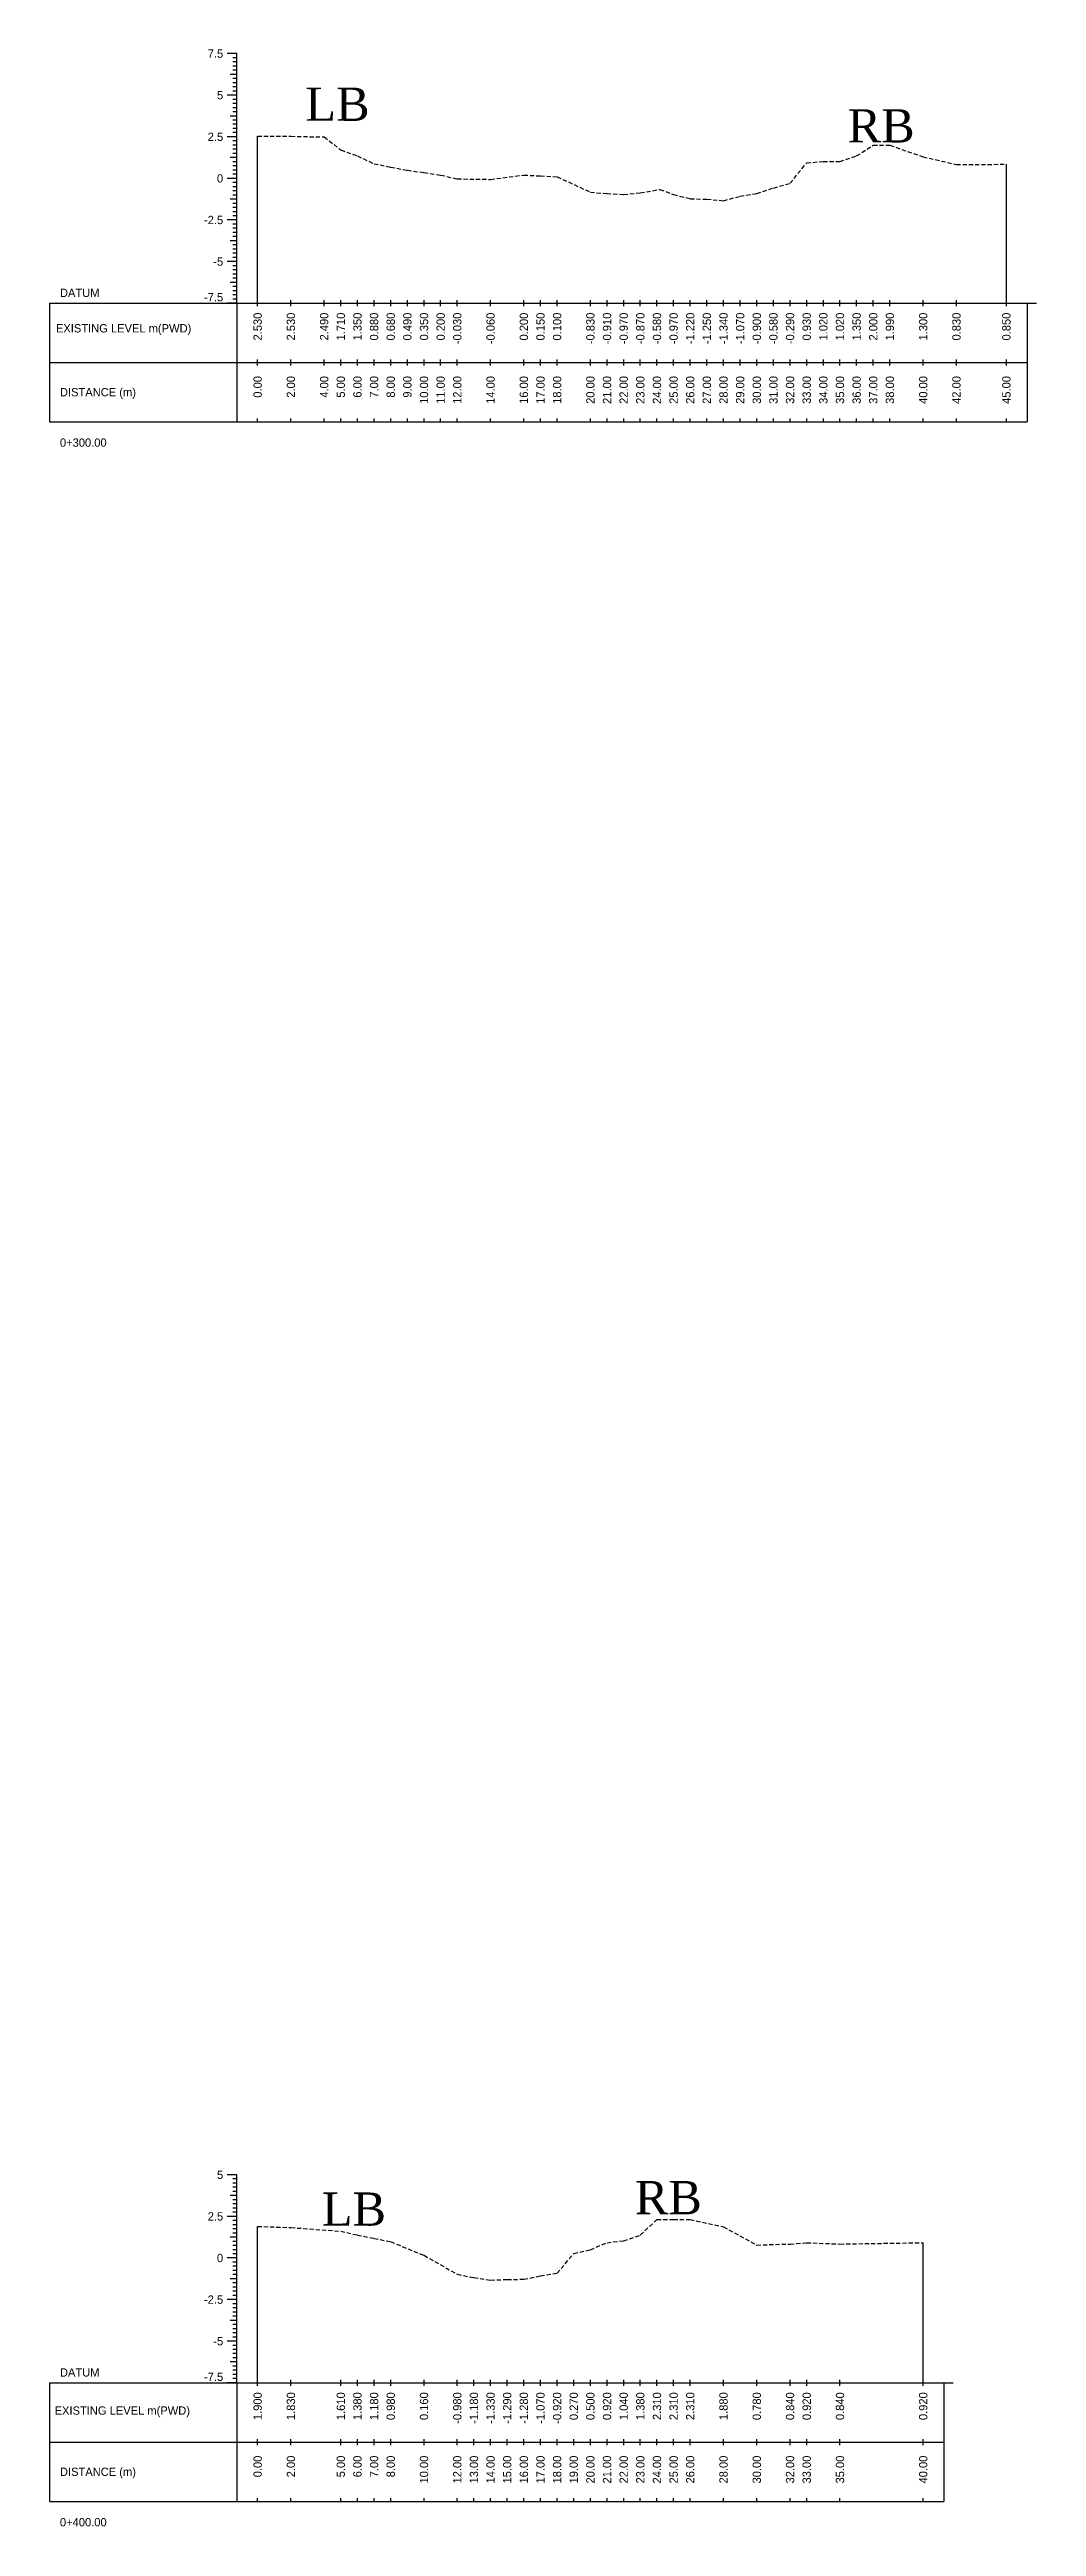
# Model space of a CAD drawing. Header units: inches. Extents: x 2552 to 3818, y -1499 to -1059.
# Drawn here: x 2886.4 to 2945.7, y -1239.3 to -1090.4 of the extents above; entities that cross this region are included whole.
import ezdxf
from ezdxf.enums import TextEntityAlignment as Align

# ---------------------------------------------------------------- set-up
doc = ezdxf.new("R2010")
doc.units = ezdxf.units.IN
doc.header["$MEASUREMENT"] = 0
doc.linetypes.add('HIDDEN', pattern=[0.375, 0.25, -0.125])
doc.layers.add('CS_Drawing', color=7, linetype='Continuous')
doc.layers.add('GL', color=3, linetype='HIDDEN')
doc.styles.add('romans', font='romans.shx')

msp = doc.modelspace()

# ---------------------------------------------------------------- texts
at = {"char_height": 2, "width": 204.3733, "attachment_point": 1, "style": 'romans'}
for s, insert in [('{\\fTimes New Roman|b0|i0|c0|p18;LB}', (2901.75, -1092.71)), ('{\\fTimes New Roman|b0|i0|c0|p18;RB}', (2934.34, -1094.01)), ('{\\fTimes New Roman|b0|i0|c0|p18;LB}', (2902.74, -1219.23)), ('{\\fTimes New Roman|b0|i0|c0|p18;RB}', (2921.55, -1218.54))]:
    msp.add_mtext(s, dxfattribs=dict(at, insert=insert))
at = {"layer": 'CS_Drawing'}
for s, p in [('7.5', (2896.81, -1090.67)), ('5', (2896.81, -1093.17)), ('2.5', (2896.81, -1095.67)), ('0', (2896.81, -1098.17)), ('-2.5', (2896.81, -1100.67)), ('-5', (2896.81, -1103.17)), ('5', (2896.81, -1218.17)), ('2.5', (2896.81, -1220.67)), ('0', (2896.81, -1223.17)), ('-2.5', (2896.81, -1225.67)), ('-5', (2896.81, -1228.17))]:
    msp.add_text(s, height=0.5, dxfattribs=at).set_placement(p, align=Align.MIDDLE_RIGHT)
for s, p in [('DATUM', (2887, -1105.05)), ('EXISTING LEVEL m(PWD)', (2886.76, -1107.18)), ('DISTANCE (m)', (2887, -1111.02)), ('0+300.00', (2887, -1114.05)), ('DATUM', (2887, -1230.05)), ('EXISTING LEVEL m(PWD)', (2886.68, -1232.34)), ('DISTANCE (m)', (2887, -1236.02)), ('0+400.00', (2887, -1239.05))]:
    msp.add_text(s, height=0.5, dxfattribs=at).set_placement(p, align=Align.MIDDLE_LEFT)
for p in [(2896.81, -1105.56), (2896.81, -1230.56)]:
    msp.add_text('-7.5', height=0.5, dxfattribs=at).set_placement(p, align=Align.RIGHT)
for s, p in [('2.530', (2898.88, -1106.24)), ('2.530', (2900.88, -1106.24)), ('2.490', (2902.88, -1106.24)), ('1.710', (2903.88, -1106.24)), ('1.350', (2904.88, -1106.24)), ('0.880', (2905.88, -1106.24)), ('0.680', (2906.88, -1106.24)), ('0.490', (2907.88, -1106.24)), ('0.350', (2908.88, -1106.24)), ('0.200', (2909.88, -1106.24)), ('-0.030', (2910.88, -1106.24)), ('-0.060', (2912.88, -1106.24)), ('0.200', (2914.88, -1106.24)), ('0.150', (2915.88, -1106.24)), ('0.100', (2916.88, -1106.24)), ('-0.830', (2918.88, -1106.24)), ('-0.910', (2919.88, -1106.24)), ('-0.970', (2920.88, -1106.24)), ('-0.870', (2921.88, -1106.24)), ('-0.580', (2922.88, -1106.24)), ('-0.970', (2923.88, -1106.24)), ('-1.220', (2924.88, -1106.24)), ('-1.250', (2925.88, -1106.24)), ('-1.340', (2926.88, -1106.24)), ('-1.070', (2927.88, -1106.24)), ('-0.900', (2928.88, -1106.24)), ('-0.580', (2929.88, -1106.24)), ('-0.290', (2930.88, -1106.24)), ('0.930', (2931.88, -1106.24)), ('1.020', (2932.88, -1106.24)), ('1.020', (2933.88, -1106.24)), ('1.350', (2934.88, -1106.24)), ('2.000', (2935.88, -1106.24)), ('1.990', (2936.88, -1106.24)), ('1.300', (2938.88, -1106.24)), ('0.830', (2940.88, -1106.24)), ('0.850', (2943.88, -1106.24)), ('0.00', (2898.88, -1110.05)), ('2.00', (2900.88, -1110.05)), ('4.00', (2902.88, -1110.05)), ('5.00', (2903.88, -1110.05)), ('6.00', (2904.88, -1110.05)), ('7.00', (2905.88, -1110.05)), ('8.00', (2906.88, -1110.05)), ('9.00', (2907.88, -1110.05)), ('10.00', (2908.88, -1110.05)), ('11.00', (2909.88, -1110.05)), ('12.00', (2910.88, -1110.05)), ('14.00', (2912.88, -1110.05)), ('16.00', (2914.88, -1110.05)), ('17.00', (2915.88, -1110.05)), ('18.00', (2916.88, -1110.05)), ('20.00', (2918.88, -1110.05)), ('21.00', (2919.88, -1110.05)), ('22.00', (2920.88, -1110.05)), ('23.00', (2921.88, -1110.05)), ('24.00', (2922.88, -1110.05)), ('25.00', (2923.88, -1110.05)), ('26.00', (2924.88, -1110.05)), ('27.00', (2925.88, -1110.05)), ('28.00', (2926.88, -1110.05)), ('29.00', (2927.88, -1110.05)), ('30.00', (2928.88, -1110.05)), ('31.00', (2929.88, -1110.05)), ('32.00', (2930.88, -1110.05)), ('33.00', (2931.88, -1110.05)), ('34.00', (2932.88, -1110.05)), ('35.00', (2933.88, -1110.05)), ('36.00', (2934.88, -1110.05)), ('37.00', (2935.88, -1110.05)), ('38.00', (2936.88, -1110.05)), ('40.00', (2938.88, -1110.05)), ('42.00', (2940.88, -1110.05)), ('45.00', (2943.88, -1110.05)), ('1.900', (2898.88, -1231.24)), ('1.830', (2900.88, -1231.24)), ('1.610', (2903.88, -1231.24)), ('1.380', (2904.88, -1231.24)), ('1.180', (2905.88, -1231.24)), ('0.980', (2906.88, -1231.24)), ('0.160', (2908.88, -1231.24)), ('-0.980', (2910.88, -1231.24)), ('-1.180', (2911.88, -1231.24)), ('-1.330', (2912.88, -1231.24)), ('-1.290', (2913.88, -1231.24)), ('-1.280', (2914.88, -1231.24)), ('-1.070', (2915.88, -1231.24)), ('-0.920', (2916.88, -1231.24)), ('0.270', (2917.88, -1231.24)), ('0.500', (2918.88, -1231.24)), ('0.920', (2919.88, -1231.24)), ('1.040', (2920.88, -1231.24)), ('1.380', (2921.88, -1231.24)), ('2.310', (2922.88, -1231.24)), ('2.310', (2923.88, -1231.24)), ('2.310', (2924.88, -1231.24)), ('1.880', (2926.88, -1231.24)), ('0.780', (2928.88, -1231.24)), ('0.840', (2930.88, -1231.24)), ('0.920', (2931.88, -1231.24)), ('0.840', (2933.88, -1231.24)), ('0.920', (2938.88, -1231.24)), ('0.00', (2898.88, -1235.05)), ('2.00', (2900.88, -1235.05)), ('5.00', (2903.88, -1235.05)), ('6.00', (2904.88, -1235.05)), ('7.00', (2905.88, -1235.05)), ('8.00', (2906.88, -1235.05)), ('10.00', (2908.88, -1235.05)), ('12.00', (2910.88, -1235.05)), ('13.00', (2911.88, -1235.05)), ('14.00', (2912.88, -1235.05)), ('15.00', (2913.88, -1235.05)), ('16.00', (2914.88, -1235.05)), ('17.00', (2915.88, -1235.05)), ('18.00', (2916.88, -1235.05)), ('19.00', (2917.88, -1235.05)), ('20.00', (2918.88, -1235.05)), ('21.00', (2919.88, -1235.05)), ('22.00', (2920.88, -1235.05)), ('23.00', (2921.88, -1235.05)), ('24.00', (2922.88, -1235.05)), ('25.00', (2923.88, -1235.05)), ('26.00', (2924.88, -1235.05)), ('28.00', (2926.88, -1235.05)), ('30.00', (2928.88, -1235.05)), ('32.00', (2930.88, -1235.05)), ('33.00', (2931.88, -1235.05)), ('35.00', (2933.88, -1235.05)), ('40.00', (2938.88, -1235.05))]:
    msp.add_text(s, height=0.5, rotation=90, dxfattribs=at).set_placement(p, align=Align.MIDDLE_RIGHT)

# ---------------------------------------------------------------- linework, layer by layer
at = {"layer": 'CS_Drawing'}
for p, q in [((2897.63, -1090.67), (2897.06, -1090.67)), ((2897.63, -1090.67), (2897.23, -1090.67)), ((2897.63, -1090.67), (2897.4, -1090.67)), ((2897.63, -1090.92), (2897.4, -1090.92)), ((2897.63, -1091.17), (2897.4, -1091.17)), ((2897.63, -1105.67), (2897.63, -1090.67)), ((2897.63, -1091.92), (2897.23, -1091.92)), ((2897.63, -1091.42), (2897.4, -1091.42)), ((2897.63, -1091.67), (2897.4, -1091.67)), ((2897.63, -1091.92), (2897.4, -1091.92)), ((2897.63, -1092.17), (2897.4, -1092.17)), ((2897.63, -1092.42), (2897.4, -1092.42)), ((2897.63, -1092.67), (2897.4, -1092.67)), ((2897.63, -1093.17), (2897.06, -1093.17)), ((2897.63, -1093.17), (2897.23, -1093.17)), ((2897.63, -1092.92), (2897.4, -1092.92)), ((2897.63, -1093.17), (2897.4, -1093.17)), ((2897.63, -1093.42), (2897.4, -1093.42)), ((2897.63, -1093.67), (2897.4, -1093.67)), ((2897.63, -1093.92), (2897.4, -1093.92)), ((2897.63, -1094.17), (2897.4, -1094.17)), ((2897.63, -1095.67), (2897.06, -1095.67)), ((2897.63, -1094.42), (2897.23, -1094.42)), ((2897.63, -1095.67), (2897.23, -1095.67)), ((2897.63, -1094.42), (2897.4, -1094.42)), ((2897.63, -1094.67), (2897.4, -1094.67)), ((2897.63, -1094.92), (2897.4, -1094.92)), ((2897.63, -1095.17), (2897.4, -1095.17)), ((2897.63, -1095.42), (2897.4, -1095.42)), ((2897.63, -1095.67), (2897.4, -1095.67)), ((2898.88, -1105.67), (2898.88, -1095.64)), ((2897.63, -1096.92), (2897.23, -1096.92)), ((2897.63, -1095.92), (2897.4, -1095.92)), ((2897.63, -1096.17), (2897.4, -1096.17)), ((2897.63, -1096.42), (2897.4, -1096.42)), ((2897.63, -1096.67), (2897.4, -1096.67)), ((2897.63, -1096.92), (2897.4, -1096.92)), ((2897.63, -1097.17), (2897.4, -1097.17)), ((2897.63, -1098.17), (2897.06, -1098.17)), ((2897.63, -1098.17), (2897.23, -1098.17)), ((2897.63, -1097.42), (2897.4, -1097.42)), ((2897.63, -1097.67), (2897.4, -1097.67)), ((2897.63, -1097.92), (2897.4, -1097.92)), ((2897.63, -1098.17), (2897.4, -1098.17)), ((2897.63, -1098.42), (2897.4, -1098.42)), ((2897.63, -1098.67), (2897.4, -1098.67)), ((2943.88, -1105.67), (2943.88, -1097.32)), ((2897.63, -1099.42), (2897.23, -1099.42)), ((2897.63, -1098.92), (2897.4, -1098.92)), ((2897.63, -1099.17), (2897.4, -1099.17)), ((2897.63, -1099.42), (2897.4, -1099.42)), ((2897.63, -1099.67), (2897.4, -1099.67)), ((2897.63, -1099.92), (2897.4, -1099.92)), ((2897.63, -1100.17), (2897.4, -1100.17)), ((2897.63, -1100.67), (2897.06, -1100.67)), ((2897.63, -1100.67), (2897.23, -1100.67)), ((2897.63, -1100.42), (2897.4, -1100.42)), ((2897.63, -1100.67), (2897.4, -1100.67)), ((2897.63, -1100.92), (2897.4, -1100.92)), ((2897.63, -1101.17), (2897.4, -1101.17)), ((2897.63, -1101.42), (2897.4, -1101.42)), ((2897.63, -1101.67), (2897.4, -1101.67)), ((2897.63, -1103.17), (2897.06, -1103.17)), ((2897.63, -1101.92), (2897.23, -1101.92)), ((2897.63, -1103.17), (2897.23, -1103.17)), ((2897.63, -1101.92), (2897.4, -1101.92)), ((2897.63, -1102.17), (2897.4, -1102.17)), ((2897.63, -1102.42), (2897.4, -1102.42)), ((2897.63, -1102.67), (2897.4, -1102.67)), ((2897.63, -1102.92), (2897.4, -1102.92)), ((2897.63, -1103.17), (2897.4, -1103.17)), ((2897.63, -1104.42), (2897.23, -1104.42)), ((2897.63, -1103.42), (2897.4, -1103.42)), ((2897.63, -1103.67), (2897.4, -1103.67)), ((2897.63, -1103.92), (2897.4, -1103.92)), ((2897.63, -1104.17), (2897.4, -1104.17)), ((2897.63, -1104.42), (2897.4, -1104.42)), ((2897.63, -1104.67), (2897.4, -1104.67)), ((2886.38, -1105.67), (2897.63, -1105.67)), ((2886.38, -1105.67), (2886.38, -1112.8)), ((2897.63, -1105.67), (2897.06, -1105.67)), ((2897.63, -1105.67), (2897.23, -1105.67)), ((2897.63, -1104.92), (2897.4, -1104.92)), ((2897.63, -1105.17), (2897.4, -1105.17)), ((2897.63, -1105.42), (2897.4, -1105.42)), ((2897.63, -1105.67), (2897.4, -1105.67)), ((2897.63, -1105.67), (2945.13, -1105.67)), ((2897.63, -1105.67), (2897.63, -1112.8)), ((2898.88, -1105.86), (2898.88, -1105.49)), ((2900.88, -1105.86), (2900.88, -1105.49)), ((2902.88, -1105.86), (2902.88, -1105.49)), ((2903.88, -1105.86), (2903.88, -1105.49)), ((2904.88, -1105.86), (2904.88, -1105.49)), ((2905.88, -1105.86), (2905.88, -1105.49)), ((2906.88, -1105.86), (2906.88, -1105.49)), ((2907.88, -1105.86), (2907.88, -1105.49)), ((2908.88, -1105.86), (2908.88, -1105.49)), ((2909.88, -1105.86), (2909.88, -1105.49)), ((2910.88, -1105.86), (2910.88, -1105.49)), ((2912.88, -1105.86), (2912.88, -1105.49)), ((2914.88, -1105.86), (2914.88, -1105.49)), ((2915.88, -1105.86), (2915.88, -1105.49)), ((2916.88, -1105.86), (2916.88, -1105.49)), ((2918.88, -1105.86), (2918.88, -1105.49)), ((2919.88, -1105.86), (2919.88, -1105.49)), ((2920.88, -1105.86), (2920.88, -1105.49)), ((2921.88, -1105.86), (2921.88, -1105.49)), ((2922.88, -1105.86), (2922.88, -1105.49)), ((2923.88, -1105.86), (2923.88, -1105.49)), ((2924.88, -1105.86), (2924.88, -1105.49)), ((2925.88, -1105.86), (2925.88, -1105.49)), ((2926.88, -1105.86), (2926.88, -1105.49)), ((2927.88, -1105.86), (2927.88, -1105.49)), ((2928.88, -1105.86), (2928.88, -1105.49)), ((2929.88, -1105.86), (2929.88, -1105.49)), ((2930.88, -1105.86), (2930.88, -1105.49)), ((2931.88, -1105.86), (2931.88, -1105.49)), ((2932.88, -1105.86), (2932.88, -1105.49)), ((2933.88, -1105.86), (2933.88, -1105.49)), ((2934.88, -1105.86), (2934.88, -1105.49)), ((2935.88, -1105.86), (2935.88, -1105.49)), ((2936.88, -1105.86), (2936.88, -1105.49)), ((2938.88, -1105.86), (2938.88, -1105.49)), ((2940.88, -1105.86), (2940.88, -1105.49)), ((2943.88, -1105.86), (2943.88, -1105.49)), ((2945.13, -1105.67), (2945.69, -1105.67)), ((2945.13, -1105.67), (2945.52, -1105.67)), ((2945.13, -1105.67), (2945.35, -1105.67)), ((2945.13, -1105.67), (2945.13, -1112.8)), ((2898.88, -1109.42), (2898.88, -1109.05)), ((2900.88, -1109.42), (2900.88, -1109.05)), ((2902.88, -1109.42), (2902.88, -1109.05)), ((2903.88, -1109.42), (2903.88, -1109.05)), ((2904.88, -1109.42), (2904.88, -1109.05)), ((2905.88, -1109.42), (2905.88, -1109.05)), ((2906.88, -1109.42), (2906.88, -1109.05)), ((2907.88, -1109.42), (2907.88, -1109.05)), ((2908.88, -1109.42), (2908.88, -1109.05)), ((2909.88, -1109.42), (2909.88, -1109.05)), ((2910.88, -1109.42), (2910.88, -1109.05)), ((2912.88, -1109.42), (2912.88, -1109.05)), ((2914.88, -1109.42), (2914.88, -1109.05)), ((2915.88, -1109.42), (2915.88, -1109.05)), ((2916.88, -1109.42), (2916.88, -1109.05)), ((2918.88, -1109.42), (2918.88, -1109.05)), ((2919.88, -1109.42), (2919.88, -1109.05)), ((2920.88, -1109.42), (2920.88, -1109.05)), ((2921.88, -1109.42), (2921.88, -1109.05)), ((2922.88, -1109.42), (2922.88, -1109.05)), ((2923.88, -1109.42), (2923.88, -1109.05)), ((2924.88, -1109.42), (2924.88, -1109.05)), ((2925.88, -1109.42), (2925.88, -1109.05)), ((2926.88, -1109.42), (2926.88, -1109.05)), ((2927.88, -1109.42), (2927.88, -1109.05)), ((2928.88, -1109.42), (2928.88, -1109.05)), ((2929.88, -1109.42), (2929.88, -1109.05)), ((2930.88, -1109.42), (2930.88, -1109.05)), ((2931.88, -1109.42), (2931.88, -1109.05)), ((2932.88, -1109.42), (2932.88, -1109.05)), ((2933.88, -1109.42), (2933.88, -1109.05)), ((2934.88, -1109.42), (2934.88, -1109.05)), ((2935.88, -1109.42), (2935.88, -1109.05)), ((2936.88, -1109.42), (2936.88, -1109.05)), ((2938.88, -1109.42), (2938.88, -1109.05)), ((2940.88, -1109.42), (2940.88, -1109.05)), ((2943.88, -1109.42), (2943.88, -1109.05)), ((2886.38, -1109.24), (2897.63, -1109.24)), ((2897.63, -1109.24), (2945.13, -1109.24)), ((2897.63, -1109.24), (2945.13, -1109.24)), ((2886.38, -1112.8), (2897.63, -1112.8)), ((2897.63, -1112.8), (2945.13, -1112.8)), ((2898.88, -1112.8), (2898.88, -1112.61)), ((2900.88, -1112.8), (2900.88, -1112.61)), ((2902.88, -1112.8), (2902.88, -1112.61)), ((2903.88, -1112.8), (2903.88, -1112.61)), ((2904.88, -1112.8), (2904.88, -1112.61)), ((2905.88, -1112.8), (2905.88, -1112.61)), ((2906.88, -1112.8), (2906.88, -1112.61)), ((2907.88, -1112.8), (2907.88, -1112.61)), ((2908.88, -1112.8), (2908.88, -1112.61)), ((2909.88, -1112.8), (2909.88, -1112.61)), ((2910.88, -1112.8), (2910.88, -1112.61)), ((2912.88, -1112.8), (2912.88, -1112.61)), ((2914.88, -1112.8), (2914.88, -1112.61)), ((2915.88, -1112.8), (2915.88, -1112.61)), ((2916.88, -1112.8), (2916.88, -1112.61)), ((2918.88, -1112.8), (2918.88, -1112.61)), ((2919.88, -1112.8), (2919.88, -1112.61)), ((2920.88, -1112.8), (2920.88, -1112.61)), ((2921.88, -1112.8), (2921.88, -1112.61)), ((2922.88, -1112.8), (2922.88, -1112.61)), ((2923.88, -1112.8), (2923.88, -1112.61)), ((2924.88, -1112.8), (2924.88, -1112.61)), ((2925.88, -1112.8), (2925.88, -1112.61)), ((2926.88, -1112.8), (2926.88, -1112.61)), ((2927.88, -1112.8), (2927.88, -1112.61)), ((2928.88, -1112.8), (2928.88, -1112.61)), ((2929.88, -1112.8), (2929.88, -1112.61)), ((2930.88, -1112.8), (2930.88, -1112.61)), ((2931.88, -1112.8), (2931.88, -1112.61)), ((2932.88, -1112.8), (2932.88, -1112.61)), ((2933.88, -1112.8), (2933.88, -1112.61)), ((2934.88, -1112.8), (2934.88, -1112.61)), ((2935.88, -1112.8), (2935.88, -1112.61)), ((2936.88, -1112.8), (2936.88, -1112.61)), ((2938.88, -1112.8), (2938.88, -1112.61)), ((2940.88, -1112.8), (2940.88, -1112.61)), ((2943.88, -1112.8), (2943.88, -1112.61)), ((2897.63, -1218.17), (2897.06, -1218.17)), ((2897.63, -1218.17), (2897.23, -1218.17)), ((2897.63, -1218.17), (2897.4, -1218.17)), ((2897.63, -1218.42), (2897.4, -1218.42)), ((2897.63, -1218.67), (2897.4, -1218.67)), ((2897.63, -1218.92), (2897.4, -1218.92)), ((2897.63, -1219.17), (2897.4, -1219.17)), ((2897.63, -1230.67), (2897.63, -1218.17)), ((2897.63, -1220.67), (2897.06, -1220.67)), ((2897.63, -1219.42), (2897.23, -1219.42)), ((2897.63, -1220.67), (2897.23, -1220.67)), ((2897.63, -1219.42), (2897.4, -1219.42)), ((2897.63, -1219.67), (2897.4, -1219.67)), ((2897.63, -1219.92), (2897.4, -1219.92)), ((2897.63, -1220.17), (2897.4, -1220.17)), ((2897.63, -1220.42), (2897.4, -1220.42)), ((2897.63, -1220.67), (2897.4, -1220.67)), ((2897.63, -1221.92), (2897.23, -1221.92)), ((2897.63, -1220.92), (2897.4, -1220.92)), ((2897.63, -1221.17), (2897.4, -1221.17)), ((2897.63, -1221.42), (2897.4, -1221.42)), ((2897.63, -1221.67), (2897.4, -1221.67)), ((2897.63, -1221.92), (2897.4, -1221.92)), ((2897.63, -1222.17), (2897.4, -1222.17)), ((2898.88, -1230.67), (2898.88, -1221.27)), ((2938.88, -1230.67), (2938.88, -1222.25)), ((2897.63, -1223.17), (2897.06, -1223.17)), ((2897.63, -1223.17), (2897.23, -1223.17)), ((2897.63, -1222.42), (2897.4, -1222.42)), ((2897.63, -1222.67), (2897.4, -1222.67)), ((2897.63, -1222.92), (2897.4, -1222.92)), ((2897.63, -1223.17), (2897.4, -1223.17)), ((2897.63, -1223.42), (2897.4, -1223.42)), ((2897.63, -1223.67), (2897.4, -1223.67)), ((2897.63, -1224.42), (2897.23, -1224.42)), ((2897.63, -1223.92), (2897.4, -1223.92)), ((2897.63, -1224.17), (2897.4, -1224.17)), ((2897.63, -1224.42), (2897.4, -1224.42)), ((2897.63, -1224.67), (2897.4, -1224.67)), ((2897.63, -1224.92), (2897.4, -1224.92)), ((2897.63, -1225.17), (2897.4, -1225.17)), ((2897.63, -1225.67), (2897.06, -1225.67)), ((2897.63, -1225.67), (2897.23, -1225.67)), ((2897.63, -1225.42), (2897.4, -1225.42)), ((2897.63, -1225.67), (2897.4, -1225.67)), ((2897.63, -1225.92), (2897.4, -1225.92)), ((2897.63, -1226.17), (2897.4, -1226.17)), ((2897.63, -1226.42), (2897.4, -1226.42)), ((2897.63, -1226.67), (2897.4, -1226.67)), ((2897.63, -1228.17), (2897.06, -1228.17)), ((2897.63, -1226.92), (2897.23, -1226.92)), ((2897.63, -1228.17), (2897.23, -1228.17)), ((2897.63, -1226.92), (2897.4, -1226.92)), ((2897.63, -1227.17), (2897.4, -1227.17)), ((2897.63, -1227.42), (2897.4, -1227.42)), ((2897.63, -1227.67), (2897.4, -1227.67)), ((2897.63, -1227.92), (2897.4, -1227.92)), ((2897.63, -1228.17), (2897.4, -1228.17)), ((2897.63, -1229.42), (2897.23, -1229.42)), ((2897.63, -1228.42), (2897.4, -1228.42)), ((2897.63, -1228.67), (2897.4, -1228.67)), ((2897.63, -1228.92), (2897.4, -1228.92)), ((2897.63, -1229.17), (2897.4, -1229.17)), ((2897.63, -1229.42), (2897.4, -1229.42)), ((2897.63, -1229.67), (2897.4, -1229.67)), ((2886.38, -1230.67), (2897.63, -1230.67)), ((2886.38, -1230.67), (2886.38, -1237.8)), ((2897.63, -1230.67), (2897.06, -1230.67)), ((2897.63, -1230.67), (2897.23, -1230.67)), ((2897.63, -1229.92), (2897.4, -1229.92)), ((2897.63, -1230.17), (2897.4, -1230.17)), ((2897.63, -1230.42), (2897.4, -1230.42)), ((2897.63, -1230.67), (2897.4, -1230.67)), ((2897.63, -1230.67), (2940.13, -1230.67)), ((2897.63, -1230.67), (2897.63, -1237.8)), ((2898.88, -1230.86), (2898.88, -1230.49)), ((2900.88, -1230.86), (2900.88, -1230.49)), ((2903.88, -1230.86), (2903.88, -1230.49)), ((2904.88, -1230.86), (2904.88, -1230.49)), ((2905.88, -1230.86), (2905.88, -1230.49)), ((2906.88, -1230.86), (2906.88, -1230.49)), ((2908.88, -1230.86), (2908.88, -1230.49)), ((2910.88, -1230.86), (2910.88, -1230.49)), ((2911.88, -1230.86), (2911.88, -1230.49)), ((2912.88, -1230.86), (2912.88, -1230.49)), ((2913.88, -1230.86), (2913.88, -1230.49)), ((2914.88, -1230.86), (2914.88, -1230.49)), ((2915.88, -1230.86), (2915.88, -1230.49)), ((2916.88, -1230.86), (2916.88, -1230.49)), ((2917.88, -1230.86), (2917.88, -1230.49)), ((2918.88, -1230.86), (2918.88, -1230.49)), ((2919.88, -1230.86), (2919.88, -1230.49)), ((2920.88, -1230.86), (2920.88, -1230.49)), ((2921.88, -1230.86), (2921.88, -1230.49)), ((2922.88, -1230.86), (2922.88, -1230.49)), ((2923.88, -1230.86), (2923.88, -1230.49)), ((2924.88, -1230.86), (2924.88, -1230.49)), ((2926.88, -1230.86), (2926.88, -1230.49)), ((2928.88, -1230.86), (2928.88, -1230.49)), ((2930.88, -1230.86), (2930.88, -1230.49)), ((2931.88, -1230.86), (2931.88, -1230.49)), ((2933.88, -1230.86), (2933.88, -1230.49)), ((2938.88, -1230.86), (2938.88, -1230.49)), ((2940.13, -1230.67), (2940.69, -1230.67)), ((2940.13, -1230.67), (2940.52, -1230.67)), ((2940.13, -1230.67), (2940.35, -1230.67)), ((2940.13, -1230.67), (2940.13, -1237.8)), ((2898.88, -1234.42), (2898.88, -1234.05)), ((2900.88, -1234.42), (2900.88, -1234.05)), ((2903.88, -1234.42), (2903.88, -1234.05)), ((2904.88, -1234.42), (2904.88, -1234.05)), ((2905.88, -1234.42), (2905.88, -1234.05)), ((2906.88, -1234.42), (2906.88, -1234.05)), ((2908.88, -1234.42), (2908.88, -1234.05)), ((2910.88, -1234.42), (2910.88, -1234.05)), ((2911.88, -1234.42), (2911.88, -1234.05)), ((2912.88, -1234.42), (2912.88, -1234.05)), ((2913.88, -1234.42), (2913.88, -1234.05)), ((2914.88, -1234.42), (2914.88, -1234.05)), ((2915.88, -1234.42), (2915.88, -1234.05)), ((2916.88, -1234.42), (2916.88, -1234.05)), ((2917.88, -1234.42), (2917.88, -1234.05)), ((2918.88, -1234.42), (2918.88, -1234.05)), ((2919.88, -1234.42), (2919.88, -1234.05)), ((2920.88, -1234.42), (2920.88, -1234.05)), ((2921.88, -1234.42), (2921.88, -1234.05)), ((2922.88, -1234.42), (2922.88, -1234.05)), ((2923.88, -1234.42), (2923.88, -1234.05)), ((2924.88, -1234.42), (2924.88, -1234.05)), ((2926.88, -1234.42), (2926.88, -1234.05)), ((2928.88, -1234.42), (2928.88, -1234.05)), ((2930.88, -1234.42), (2930.88, -1234.05)), ((2931.88, -1234.42), (2931.88, -1234.05)), ((2933.88, -1234.42), (2933.88, -1234.05)), ((2938.88, -1234.42), (2938.88, -1234.05)), ((2886.38, -1234.24), (2897.63, -1234.24)), ((2897.63, -1234.24), (2940.13, -1234.24)), ((2897.63, -1234.24), (2940.13, -1234.24)), ((2886.38, -1237.8), (2897.63, -1237.8)), ((2897.63, -1237.8), (2940.13, -1237.8)), ((2898.88, -1237.8), (2898.88, -1237.61)), ((2900.88, -1237.8), (2900.88, -1237.61)), ((2903.88, -1237.8), (2903.88, -1237.61)), ((2904.88, -1237.8), (2904.88, -1237.61)), ((2905.88, -1237.8), (2905.88, -1237.61)), ((2906.88, -1237.8), (2906.88, -1237.61)), ((2908.88, -1237.8), (2908.88, -1237.61)), ((2910.88, -1237.8), (2910.88, -1237.61)), ((2911.88, -1237.8), (2911.88, -1237.61)), ((2912.88, -1237.8), (2912.88, -1237.61)), ((2913.88, -1237.8), (2913.88, -1237.61)), ((2914.88, -1237.8), (2914.88, -1237.61)), ((2915.88, -1237.8), (2915.88, -1237.61)), ((2916.88, -1237.8), (2916.88, -1237.61)), ((2917.88, -1237.8), (2917.88, -1237.61)), ((2918.88, -1237.8), (2918.88, -1237.61)), ((2919.88, -1237.8), (2919.88, -1237.61)), ((2920.88, -1237.8), (2920.88, -1237.61)), ((2921.88, -1237.8), (2921.88, -1237.61)), ((2922.88, -1237.8), (2922.88, -1237.61)), ((2923.88, -1237.8), (2923.88, -1237.61)), ((2924.88, -1237.8), (2924.88, -1237.61)), ((2926.88, -1237.8), (2926.88, -1237.61)), ((2928.88, -1237.8), (2928.88, -1237.61)), ((2930.88, -1237.8), (2930.88, -1237.61)), ((2931.88, -1237.8), (2931.88, -1237.61)), ((2933.88, -1237.8), (2933.88, -1237.61)), ((2938.88, -1237.8), (2938.88, -1237.61))]:
    msp.add_line(p, q, dxfattribs=at)
at = {"layer": 'GL'}
for points in [[(2898.88, -1095.64), (2900.88, -1095.64), (2902.88, -1095.68), (2903.88, -1096.46), (2904.88, -1096.82), (2905.88, -1097.29), (2906.88, -1097.49), (2907.88, -1097.68), (2908.88, -1097.82), (2909.88, -1097.97), (2910.88, -1098.2), (2912.88, -1098.23), (2914.88, -1097.97), (2915.88, -1098.02), (2916.88, -1098.07), (2918.88, -1099), (2919.88, -1099.08), (2920.88, -1099.14), (2921.88, -1099.04), (2923.06, -1098.83), (2923.88, -1099.14), (2924.88, -1099.39), (2925.88, -1099.42), (2926.88, -1099.51), (2927.88, -1099.24), (2928.88, -1099.07), (2929.88, -1098.75), (2930.88, -1098.46), (2931.88, -1097.24), (2932.88, -1097.15), (2933.88, -1097.15), (2934.88, -1096.82), (2935.88, -1096.17), (2936.88, -1096.18), (2938.88, -1096.87), (2940.88, -1097.34), (2943.88, -1097.32)], [(2898.88, -1221.27), (2900.88, -1221.34), (2903.88, -1221.56), (2904.88, -1221.79), (2905.88, -1221.99), (2906.88, -1222.19), (2908.88, -1223.01), (2910.88, -1224.15), (2911.88, -1224.35), (2912.88, -1224.5), (2913.88, -1224.46), (2914.88, -1224.45), (2915.88, -1224.24), (2916.88, -1224.09), (2917.88, -1222.9), (2918.88, -1222.67), (2919.88, -1222.25), (2920.88, -1222.13), (2921.88, -1221.79), (2922.88, -1220.86), (2923.88, -1220.86), (2924.88, -1220.86), (2926.88, -1221.29), (2928.88, -1222.39), (2930.88, -1222.33), (2931.88, -1222.25), (2933.88, -1222.33), (2938.88, -1222.25)]]:
    msp.add_lwpolyline(points, dxfattribs=at)

msp.set_redraw_order([(e.dxf.handle, doc.entitydb.next_handle()) for e in msp.query("TEXT MTEXT ATTDEF DIMENSION ARC_DIMENSION")])  # texts and dimensions are drawn at this point

doc.saveas('drawing.dxf')
